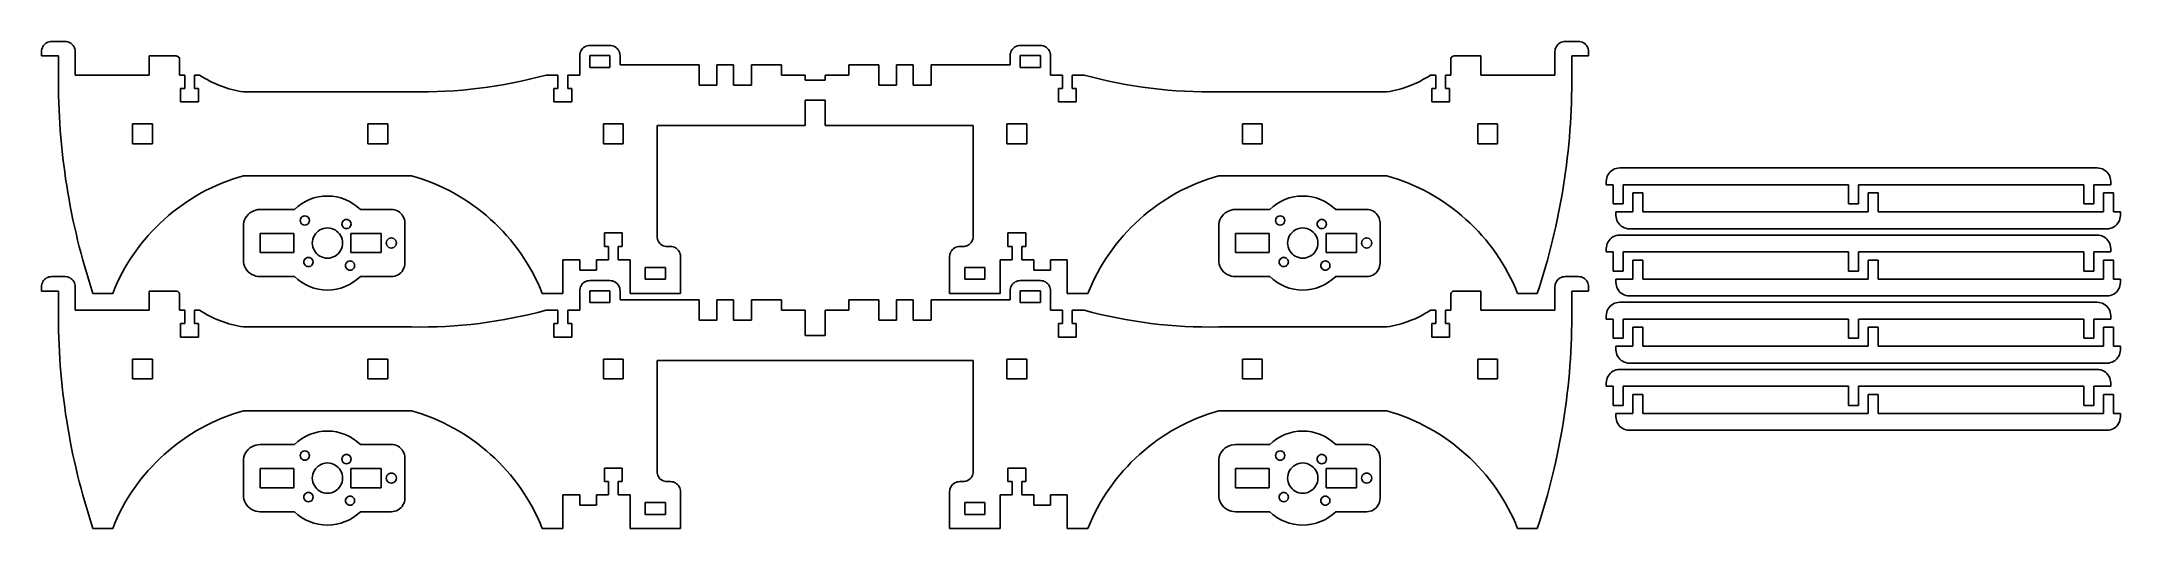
# Model space of a CAD drawing. Extents: x 130 to 748, y 141 to 286.
import ezdxf

# ---------------------------------------------------------------- set-up
doc = ezdxf.new("R2010")
doc.units = 0
doc.layers.get('0').update_dxf_attribs({"linetype": 'CONTINUOUS'})

msp = doc.modelspace()

# ---------------------------------------------------------------- linework, layer by layer
at = {"color": 7}
for p, q in [((132.579301, 285.855648), (136.579301, 285.855648)), ((292.579301, 284.655648), (298.579301, 284.655648)), ((426.579301, 284.655648), (420.579301, 284.655648)), ((586.579301, 285.855648), (582.579301, 285.855648)), ((129.579301, 281.555648), (129.579301, 282.855648)), ((134.579301, 281.555648), (129.579301, 281.555648)), ((134.579301, 275.855648), (134.579301, 281.555648)), ((139.579301, 275.855648), (139.579301, 282.855648)), ((161.579301, 281.555648), (161.579301, 275.855648)), ((161.579301, 281.555648), (169.579301, 281.555648)), ((170.579301, 280.555648), (170.579301, 275.855648)), ((289.579301, 275.855648), (289.579301, 281.655648)), ((292.579301, 281.655648), (298.579301, 281.655648)), ((292.579301, 278.155648), (292.579301, 281.655648)), ((292.579301, 281.655648), (292.579301, 281.655648)), ((298.579301, 278.155648), (298.579301, 281.655648)), ((301.579301, 278.905648), (301.579301, 281.655648)), ((301.579301, 278.905648), (325.109496, 278.905648)), ((325.109496, 278.905648), (325.109496, 272.855648)), ((330.409496, 278.905648), (330.409496, 272.855648)), ((330.409496, 278.905648), (335.362546, 278.905648)), ((335.362546, 278.905648), (335.362546, 272.855648)), ((340.662546, 278.905648), (340.662546, 272.855648)), ((340.662546, 278.905648), (349.579301, 278.905648)), ((349.579301, 278.905648), (349.579301, 275.855648)), ((369.579301, 278.905648), (369.579301, 275.855648)), ((378.496056, 278.905648), (369.579301, 278.905648)), ((378.496056, 278.905648), (378.496056, 272.855648)), ((383.796056, 278.905648), (383.796056, 272.855648)), ((388.749106, 278.905648), (383.796056, 278.905648)), ((388.749106, 278.905648), (388.749106, 272.855648)), ((394.049106, 278.905648), (394.049106, 272.855648)), ((417.579301, 278.905648), (394.049106, 278.905648)), ((417.579301, 278.905648), (417.579301, 281.655648)), ((426.579301, 281.655648), (420.579301, 281.655648)), ((420.579301, 278.155648), (420.579301, 281.655648)), ((426.579301, 278.155648), (426.579301, 281.655648)), ((429.579301, 275.855648), (429.579301, 281.655648)), ((548.579301, 280.555648), (548.579301, 275.855648)), ((557.579301, 281.555648), (549.579301, 281.555648)), ((557.579301, 281.555648), (557.579301, 275.855648)), ((579.579301, 275.855648), (579.579301, 282.855648)), ((584.579301, 275.855648), (584.579301, 281.555648)), ((584.579301, 281.555648), (589.579301, 281.555648)), ((589.579301, 281.555648), (589.579301, 282.855648)), ((161.579301, 275.855648), (139.579301, 275.855648)), ((170.579301, 275.855648), (172.129301, 275.855648)), ((172.129301, 275.855648), (172.129301, 271.855648)), ((175.029301, 275.855648), (175.029301, 271.855648)), ((175.029301, 275.855648), (176.579301, 275.855648)), ((279.579301, 275.855648), (283.129301, 275.855648)), ((283.129301, 275.855648), (283.129301, 271.855648)), ((286.029301, 275.855648), (289.579301, 275.855648)), ((286.029301, 275.855648), (286.029301, 271.855648)), ((292.579301, 278.155648), (298.579301, 278.155648)), ((325.109496, 272.855648), (330.409496, 272.855648)), ((335.362546, 272.855648), (340.662546, 272.855648)), ((349.579301, 275.855648), (356.629301, 275.855648)), ((356.629301, 275.855648), (356.629301, 274.355648)), ((356.629301, 274.355648), (362.529301, 274.355648)), ((362.529301, 275.855648), (362.529301, 274.355648)), ((362.529301, 275.855648), (369.579301, 275.855648)), ((383.796056, 272.855648), (378.496056, 272.855648)), ((394.049106, 272.855648), (388.749106, 272.855648)), ((426.579301, 278.155648), (420.579301, 278.155648)), ((433.129301, 275.855648), (429.579301, 275.855648)), ((433.129301, 275.855648), (433.129301, 271.855648)), ((439.579301, 275.855648), (436.029301, 275.855648)), ((436.029301, 275.855648), (436.029301, 271.855648)), ((544.129301, 275.855648), (542.579301, 275.855648)), ((544.129301, 275.855648), (544.129301, 271.855648)), ((547.029301, 275.855648), (547.029301, 271.855648)), ((548.579301, 275.855648), (547.029301, 275.855648)), ((557.579301, 275.855648), (579.579301, 275.855648)), ((170.929301, 271.855648), (170.929301, 267.855648)), ((170.929301, 271.855648), (172.129301, 271.855648)), ((170.929301, 267.855648), (176.229301, 267.855648)), ((175.029301, 271.855648), (176.229301, 271.855648)), ((176.229301, 271.855648), (176.229301, 267.855648)), ((189.579301, 270.855648), (239.579301, 270.855648)), ((281.929301, 271.855648), (281.929301, 267.855648)), ((281.929301, 271.855648), (283.129301, 271.855648)), ((281.929301, 267.855648), (287.229301, 267.855648)), ((286.029301, 271.855648), (287.229301, 271.855648)), ((287.229301, 271.855648), (287.229301, 267.855648)), ((356.629301, 268.355648), (362.529301, 268.355648)), ((356.629301, 260.855648), (356.629301, 268.355648)), ((362.529301, 260.855648), (362.529301, 268.355648)), ((431.929301, 271.855648), (431.929301, 267.855648)), ((433.129301, 271.855648), (431.929301, 271.855648)), ((437.229301, 267.855648), (431.929301, 267.855648)), ((437.229301, 271.855648), (436.029301, 271.855648)), ((437.229301, 271.855648), (437.229301, 267.855648)), ((529.579301, 270.855648), (479.579301, 270.855648)), ((542.929301, 271.855648), (542.929301, 267.855648)), ((544.129301, 271.855648), (542.929301, 271.855648)), ((548.229301, 267.855648), (542.929301, 267.855648)), ((548.229301, 271.855648), (547.029301, 271.855648)), ((548.229301, 271.855648), (548.229301, 267.855648)), ((162.529301, 261.305648), (156.629301, 261.305648)), ((156.629301, 261.305648), (156.629301, 255.405648)), ((162.529301, 255.405648), (162.529301, 261.305648)), ((232.529301, 261.305648), (226.629301, 261.305648)), ((226.629301, 261.305648), (226.629301, 255.405648)), ((232.529301, 255.405648), (232.529301, 261.305648)), ((302.529301, 261.305648), (296.629301, 261.305648)), ((296.629301, 261.305648), (296.629301, 255.405648)), ((302.529301, 255.405648), (302.529301, 261.305648)), ((312.579301, 260.855648), (356.629301, 260.855648)), ((312.579301, 260.855648), (312.579301, 227.805648)), ((362.529301, 260.855648), (406.579301, 260.855648)), ((406.579301, 260.855648), (406.579301, 227.805648)), ((416.629301, 255.405648), (416.629301, 261.305648)), ((416.629301, 261.305648), (422.529301, 261.305648)), ((422.529301, 261.305648), (422.529301, 255.405648)), ((486.629301, 255.405648), (486.629301, 261.305648)), ((486.629301, 261.305648), (492.529301, 261.305648)), ((492.529301, 261.305648), (492.529301, 255.405648)), ((556.629301, 255.405648), (556.629301, 261.305648)), ((556.629301, 261.305648), (562.529301, 261.305648)), ((562.529301, 261.305648), (562.529301, 255.405648)), ((156.629301, 255.405648), (162.529301, 255.405648)), ((226.629301, 255.405648), (232.529301, 255.405648)), ((296.629301, 255.405648), (302.529301, 255.405648)), ((422.529301, 255.405648), (416.629301, 255.405648)), ((492.529301, 255.405648), (486.629301, 255.405648)), ((562.529301, 255.405648), (556.629301, 255.405648)), ((598.815973, 248.21665), (740.815973, 248.21665)), ((239.579301, 245.855648), (189.579301, 245.855648)), ((479.579301, 245.855648), (529.579301, 245.855648)), ((594.815973, 244.21665), (594.815973, 243.21665)), ((594.815973, 243.21665), (596.865973, 243.21665)), ((596.865973, 237.51665), (596.865973, 243.21665)), ((599.815973, 237.51665), (599.815973, 243.21665)), ((599.815973, 243.21665), (666.865973, 243.21665)), ((666.865973, 237.51665), (666.865973, 243.21665)), ((669.815973, 237.51665), (669.815973, 243.21665)), ((669.815973, 243.21665), (736.865973, 243.21665)), ((736.865973, 237.51665), (736.865973, 243.21665)), ((739.815973, 237.51665), (739.815973, 243.21665)), ((739.815973, 243.21665), (744.815973, 243.21665)), ((744.815973, 244.21665), (744.815973, 243.21665)), ((194.579301, 235.855648), (204.781342, 235.855648)), ((224.37726, 235.855648), (233.579301, 235.855648)), ((484.579301, 235.855648), (494.781342, 235.855648)), ((514.37726, 235.855648), (523.579301, 235.855648)), ((599.815973, 237.51665), (596.865973, 237.51665)), ((597.707372, 235.094676), (602.707372, 235.094676)), ((597.707372, 234.094676), (597.707372, 235.094676)), ((602.707372, 240.794676), (605.657372, 240.794676)), ((602.707372, 240.794676), (602.707372, 235.094676)), ((605.657372, 240.794676), (605.657372, 235.094676)), ((605.657372, 235.094676), (672.707372, 235.094676)), ((669.815973, 237.51665), (666.865973, 237.51665)), ((672.707372, 240.794676), (675.657372, 240.794676)), ((672.707372, 240.794676), (672.707372, 235.094676)), ((675.657372, 240.794676), (675.657372, 235.094676)), ((675.657372, 235.094676), (742.707372, 235.094676)), ((739.815973, 237.51665), (736.865973, 237.51665)), ((742.707372, 240.794676), (745.657372, 240.794676)), ((742.707372, 240.794676), (742.707372, 235.094676)), ((745.657372, 240.794676), (745.657372, 235.094676)), ((745.657372, 235.094676), (747.707372, 235.094676)), ((747.707372, 234.094676), (747.707372, 235.094676)), ((189.579301, 230.855648), (189.579301, 220.855648)), ((237.579301, 219.855648), (237.579301, 231.855648)), ((296.929301, 224.855648), (296.929301, 228.855648)), ((302.229301, 228.855648), (296.929301, 228.855648)), ((302.229301, 224.855648), (302.229301, 228.855648)), ((416.929301, 224.855648), (416.929301, 228.855648)), ((416.929301, 228.855648), (422.229301, 228.855648)), ((422.229301, 224.855648), (422.229301, 228.855648)), ((479.579301, 230.855648), (479.579301, 220.855648)), ((527.579301, 219.855648), (527.579301, 231.855648)), ((601.707372, 230.094676), (743.707372, 230.094676)), ((194.579301, 228.705648), (194.579301, 223.005648)), ((194.579301, 228.705648), (204.579301, 228.705648)), ((194.579301, 223.005648), (204.579301, 223.005648)), ((204.579301, 223.005648), (204.579301, 228.705648)), ((221.579301, 228.705648), (221.579301, 223.005648)), ((221.579301, 228.705648), (230.579301, 228.705648)), ((221.579301, 223.005648), (230.579301, 223.005648)), ((230.579301, 228.705648), (230.579301, 223.005648)), ((298.129301, 224.855648), (296.929301, 224.855648)), ((298.129301, 220.855648), (298.129301, 224.855648)), ((302.229301, 224.855648), (301.029301, 224.855648)), ((301.029301, 220.855648), (301.029301, 224.855648)), ((315.579301, 224.805648), (316.579301, 224.805648)), ((403.579301, 224.805648), (402.579301, 224.805648)), ((416.929301, 224.855648), (418.129301, 224.855648)), ((418.129301, 220.855648), (418.129301, 224.855648)), ((421.029301, 224.855648), (422.229301, 224.855648)), ((421.029301, 220.855648), (421.029301, 224.855648)), ((484.579301, 228.705648), (484.579301, 223.005648)), ((484.579301, 228.705648), (494.579301, 228.705648)), ((484.579301, 223.005648), (494.579301, 223.005648)), ((494.579301, 223.005648), (494.579301, 228.705648)), ((511.579301, 228.705648), (511.579301, 223.005648)), ((511.579301, 228.705648), (520.579301, 228.705648)), ((511.579301, 223.005648), (520.579301, 223.005648)), ((520.579301, 228.705648), (520.579301, 223.005648)), ((594.815973, 224.21665), (594.815973, 223.21665)), ((594.815973, 223.21665), (596.865973, 223.21665)), ((596.865973, 217.51665), (596.865973, 223.21665)), ((598.815973, 228.21665), (740.815973, 228.21665)), ((599.815973, 217.51665), (599.815973, 223.21665)), ((599.815973, 223.21665), (666.865973, 223.21665)), ((666.865973, 217.51665), (666.865973, 223.21665)), ((669.815973, 217.51665), (669.815973, 223.21665)), ((669.815973, 223.21665), (736.865973, 223.21665)), ((736.865973, 217.51665), (736.865973, 223.21665)), ((739.815973, 217.51665), (739.815973, 223.21665)), ((739.815973, 223.21665), (744.815973, 223.21665)), ((744.815973, 224.21665), (744.815973, 223.21665)), ((284.579301, 220.855648), (284.579301, 215.855648)), ((289.579301, 220.855648), (284.579301, 220.855648)), ((289.579301, 220.855648), (289.579301, 217.805648)), ((289.579301, 217.805648), (294.579301, 217.805648)), ((294.579301, 220.855648), (298.129301, 220.855648)), ((294.579301, 217.805648), (294.579301, 220.855648)), ((304.579301, 220.855648), (301.029301, 220.855648)), ((304.579301, 210.855648), (304.579301, 220.855648)), ((315.079301, 218.555648), (309.079301, 218.555648)), ((309.079301, 215.055648), (309.079301, 218.555648)), ((315.079301, 215.055648), (315.079301, 218.555648)), ((319.579301, 221.805648), (319.579301, 210.855648)), ((399.579301, 221.805648), (399.579301, 210.855648)), ((404.079301, 218.555648), (410.079301, 218.555648)), ((404.079301, 215.055648), (404.079301, 218.555648)), ((410.079301, 215.055648), (410.079301, 218.555648)), ((414.579301, 220.855648), (418.129301, 220.855648)), ((414.579301, 210.855648), (414.579301, 220.855648)), ((424.579301, 220.855648), (421.029301, 220.855648)), ((424.579301, 217.805648), (424.579301, 220.855648)), ((429.579301, 217.805648), (424.579301, 217.805648)), ((429.579301, 220.855648), (429.579301, 217.805648)), ((429.579301, 220.855648), (434.579301, 220.855648)), ((434.579301, 220.855648), (434.579301, 215.855648)), ((599.815973, 217.51665), (596.865973, 217.51665)), ((602.707372, 220.794676), (605.657372, 220.794676)), ((602.707372, 220.794676), (602.707372, 215.094676)), ((605.657372, 220.794676), (605.657372, 215.094676)), ((669.815973, 217.51665), (666.865973, 217.51665)), ((672.707372, 220.794676), (675.657372, 220.794676)), ((672.707372, 220.794676), (672.707372, 215.094676)), ((675.657372, 220.794676), (675.657372, 215.094676)), ((739.815973, 217.51665), (736.865973, 217.51665)), ((742.707372, 220.794676), (745.657372, 220.794676)), ((742.707372, 220.794676), (742.707372, 215.094676)), ((745.657372, 220.794676), (745.657372, 215.094676)), ((129.579301, 211.555648), (129.579301, 212.855648)), ((134.579301, 211.555648), (129.579301, 211.555648)), ((132.579301, 215.855648), (136.579301, 215.855648)), ((134.579301, 205.855648), (134.579301, 211.555648)), ((139.579301, 205.855648), (139.579301, 212.855648)), ((144.852091, 210.855648), (150.722257, 210.855648)), ((161.579301, 211.555648), (161.579301, 205.855648)), ((161.579301, 211.555648), (169.579301, 211.555648)), ((170.579301, 210.555648), (170.579301, 205.855648)), ((204.781342, 215.855648), (194.579301, 215.855648)), ((224.37726, 215.855648), (233.579301, 215.855648)), ((278.436344, 210.855648), (284.579301, 210.855648)), ((284.579301, 215.855648), (284.579301, 210.855648)), ((289.579301, 205.855648), (289.579301, 211.655648)), ((292.579301, 214.655648), (298.579301, 214.655648)), ((292.579301, 211.655648), (298.579301, 211.655648)), ((292.579301, 208.155648), (292.579301, 211.655648)), ((298.579301, 208.155648), (298.579301, 211.655648)), ((301.579301, 208.905648), (301.579301, 211.655648)), ((304.579301, 210.855648), (319.579301, 210.855648)), ((315.079301, 215.055648), (309.079301, 215.055648)), ((399.579301, 210.855648), (414.579301, 210.855648)), ((404.079301, 215.055648), (410.079301, 215.055648)), ((417.579301, 208.905648), (417.579301, 211.655648)), ((426.579301, 214.655648), (420.579301, 214.655648)), ((426.579301, 211.655648), (420.579301, 211.655648)), ((420.579301, 208.155648), (420.579301, 211.655648)), ((426.579301, 208.155648), (426.579301, 211.655648)), ((429.579301, 205.855648), (429.579301, 211.655648)), ((434.579301, 215.855648), (434.579301, 210.855648)), ((440.722257, 210.855648), (434.579301, 210.855648)), ((494.781342, 215.855648), (484.579301, 215.855648)), ((514.37726, 215.855648), (523.579301, 215.855648)), ((548.579301, 210.555648), (548.579301, 205.855648)), ((557.579301, 211.555648), (549.579301, 211.555648)), ((557.579301, 211.555648), (557.579301, 205.855648)), ((574.30651, 210.855648), (568.436344, 210.855648)), ((579.579301, 205.855648), (579.579301, 212.855648)), ((586.579301, 215.855648), (582.579301, 215.855648)), ((584.579301, 205.855648), (584.579301, 211.555648)), ((584.579301, 211.555648), (589.579301, 211.555648)), ((589.579301, 211.555648), (589.579301, 212.855648)), ((597.707372, 215.094676), (602.707372, 215.094676)), ((597.707372, 214.094676), (597.707372, 215.094676)), ((605.657372, 215.094676), (672.707372, 215.094676)), ((675.657372, 215.094676), (742.707372, 215.094676)), ((745.657372, 215.094676), (747.707372, 215.094676)), ((747.707372, 214.094676), (747.707372, 215.094676)), ((161.579301, 205.855648), (139.579301, 205.855648)), ((170.579301, 205.855648), (172.129301, 205.855648)), ((172.129301, 205.855648), (172.129301, 201.855648)), ((175.029301, 205.855648), (175.029301, 201.855648)), ((175.029301, 205.855648), (176.579301, 205.855648)), ((279.579301, 205.855648), (283.129301, 205.855648)), ((283.129301, 205.855648), (283.129301, 201.855648)), ((286.029301, 205.855648), (289.579301, 205.855648)), ((286.029301, 205.855648), (286.029301, 201.855648)), ((292.579301, 208.155648), (298.579301, 208.155648)), ((301.579301, 208.905648), (325.109496, 208.905648)), ((325.109496, 208.905648), (325.109496, 202.855648)), ((330.409496, 208.905648), (330.409496, 202.855648)), ((330.409496, 208.905648), (335.362546, 208.905648)), ((335.362546, 208.905648), (335.362546, 202.855648)), ((340.662546, 208.905648), (340.662546, 202.855648)), ((340.662546, 208.905648), (349.579301, 208.905648)), ((349.579301, 208.905648), (349.579301, 205.855648)), ((349.579301, 205.855648), (356.629301, 205.855648)), ((356.629301, 205.855648), (356.629301, 198.355648)), ((362.529301, 205.855648), (362.529301, 198.355648)), ((362.529301, 205.855648), (369.579301, 205.855648)), ((369.579301, 208.905648), (369.579301, 205.855648)), ((378.496056, 208.905648), (369.579301, 208.905648)), ((378.496056, 208.905648), (378.496056, 202.855648)), ((383.796056, 208.905648), (383.796056, 202.855648)), ((388.749106, 208.905648), (383.796056, 208.905648)), ((388.749106, 208.905648), (388.749106, 202.855648)), ((394.049106, 208.905648), (394.049106, 202.855648)), ((417.579301, 208.905648), (394.049106, 208.905648)), ((426.579301, 208.155648), (420.579301, 208.155648)), ((433.129301, 205.855648), (429.579301, 205.855648)), ((433.129301, 205.855648), (433.129301, 201.855648)), ((439.579301, 205.855648), (436.029301, 205.855648)), ((436.029301, 205.855648), (436.029301, 201.855648)), ((544.129301, 205.855648), (542.579301, 205.855648)), ((544.129301, 205.855648), (544.129301, 201.855648)), ((547.029301, 205.855648), (547.029301, 201.855648)), ((548.579301, 205.855648), (547.029301, 205.855648)), ((557.579301, 205.855648), (579.579301, 205.855648)), ((594.815973, 204.21665), (594.815973, 203.21665)), ((598.815973, 208.21665), (740.815973, 208.21665)), ((601.707372, 210.094676), (743.707372, 210.094676)), ((744.815973, 204.21665), (744.815973, 203.21665)), ((170.929301, 201.855648), (170.929301, 197.855648)), ((170.929301, 201.855648), (172.129301, 201.855648)), ((170.929301, 197.855648), (176.229301, 197.855648)), ((175.029301, 201.855648), (176.229301, 201.855648)), ((176.229301, 201.855648), (176.229301, 197.855648)), ((189.579301, 200.855648), (239.579301, 200.855648)), ((281.929301, 201.855648), (281.929301, 197.855648)), ((281.929301, 201.855648), (283.129301, 201.855648)), ((281.929301, 197.855648), (287.229301, 197.855648)), ((286.029301, 201.855648), (287.229301, 201.855648)), ((287.229301, 201.855648), (287.229301, 197.855648)), ((325.109496, 202.855648), (330.409496, 202.855648)), ((335.362546, 202.855648), (340.662546, 202.855648)), ((356.629301, 198.355648), (362.529301, 198.355648)), ((383.796056, 202.855648), (378.496056, 202.855648)), ((394.049106, 202.855648), (388.749106, 202.855648)), ((431.929301, 201.855648), (431.929301, 197.855648)), ((433.129301, 201.855648), (431.929301, 201.855648)), ((437.229301, 197.855648), (431.929301, 197.855648)), ((437.229301, 201.855648), (436.029301, 201.855648)), ((437.229301, 201.855648), (437.229301, 197.855648)), ((529.579301, 200.855648), (479.579301, 200.855648)), ((542.929301, 201.855648), (542.929301, 197.855648)), ((544.129301, 201.855648), (542.929301, 201.855648)), ((548.229301, 197.855648), (542.929301, 197.855648)), ((548.229301, 201.855648), (547.029301, 201.855648)), ((548.229301, 201.855648), (548.229301, 197.855648)), ((594.815973, 203.21665), (596.865973, 203.21665)), ((596.865973, 197.51665), (596.865973, 203.21665)), ((599.815973, 197.51665), (599.815973, 203.21665)), ((599.815973, 203.21665), (666.865973, 203.21665)), ((602.707372, 200.794676), (605.657372, 200.794676)), ((602.707372, 200.794676), (602.707372, 195.094676)), ((605.657372, 200.794676), (605.657372, 195.094676)), ((666.865973, 197.51665), (666.865973, 203.21665)), ((669.815973, 197.51665), (669.815973, 203.21665)), ((669.815973, 203.21665), (736.865973, 203.21665)), ((672.707372, 200.794676), (675.657372, 200.794676)), ((672.707372, 200.794676), (672.707372, 195.094676)), ((675.657372, 200.794676), (675.657372, 195.094676)), ((736.865973, 197.51665), (736.865973, 203.21665)), ((739.815973, 197.51665), (739.815973, 203.21665)), ((739.815973, 203.21665), (744.815973, 203.21665)), ((742.707372, 200.794676), (745.657372, 200.794676)), ((742.707372, 200.794676), (742.707372, 195.094676)), ((745.657372, 200.794676), (745.657372, 195.094676)), ((599.815973, 197.51665), (596.865973, 197.51665)), ((597.707372, 195.094676), (602.707372, 195.094676)), ((597.707372, 194.094676), (597.707372, 195.094676)), ((605.657372, 195.094676), (672.707372, 195.094676)), ((669.815973, 197.51665), (666.865973, 197.51665)), ((675.657372, 195.094676), (742.707372, 195.094676)), ((739.815973, 197.51665), (736.865973, 197.51665)), ((745.657372, 195.094676), (747.707372, 195.094676)), ((747.707372, 194.094676), (747.707372, 195.094676)), ((162.529301, 191.305648), (156.629301, 191.305648)), ((156.629301, 191.305648), (156.629301, 185.405648)), ((162.529301, 185.405648), (162.529301, 191.305648)), ((232.529301, 191.305648), (226.629301, 191.305648)), ((226.629301, 191.305648), (226.629301, 185.405648)), ((232.529301, 185.405648), (232.529301, 191.305648)), ((302.529301, 191.305648), (296.629301, 191.305648)), ((296.629301, 191.305648), (296.629301, 185.405648)), ((302.529301, 185.405648), (302.529301, 191.305648)), ((312.579301, 190.855648), (406.579301, 190.855648)), ((312.579301, 190.855648), (312.579301, 157.805648)), ((406.579301, 190.855648), (406.579301, 157.805648)), ((416.629301, 185.405648), (416.629301, 191.305648)), ((416.629301, 191.305648), (422.529301, 191.305648)), ((422.529301, 191.305648), (422.529301, 185.405648)), ((486.629301, 185.405648), (486.629301, 191.305648)), ((486.629301, 191.305648), (492.529301, 191.305648)), ((492.529301, 191.305648), (492.529301, 185.405648)), ((556.629301, 185.405648), (556.629301, 191.305648)), ((556.629301, 191.305648), (562.529301, 191.305648)), ((562.529301, 191.305648), (562.529301, 185.405648)), ((598.815973, 188.21665), (740.815973, 188.21665)), ((601.707372, 190.094676), (743.707372, 190.094676)), ((156.629301, 185.405648), (162.529301, 185.405648)), ((226.629301, 185.405648), (232.529301, 185.405648)), ((296.629301, 185.405648), (302.529301, 185.405648)), ((422.529301, 185.405648), (416.629301, 185.405648)), ((492.529301, 185.405648), (486.629301, 185.405648)), ((562.529301, 185.405648), (556.629301, 185.405648)), ((594.815973, 184.21665), (594.815973, 183.21665)), ((594.815973, 183.21665), (596.865973, 183.21665)), ((596.865973, 177.51665), (596.865973, 183.21665)), ((599.815973, 177.51665), (599.815973, 183.21665)), ((599.815973, 183.21665), (666.865973, 183.21665)), ((602.707372, 180.794676), (605.657372, 180.794676)), ((602.707372, 180.794676), (602.707372, 175.094676)), ((605.657372, 180.794676), (605.657372, 175.094676)), ((666.865973, 177.51665), (666.865973, 183.21665)), ((669.815973, 177.51665), (669.815973, 183.21665)), ((669.815973, 183.21665), (736.865973, 183.21665)), ((672.707372, 180.794676), (675.657372, 180.794676)), ((672.707372, 180.794676), (672.707372, 175.094676)), ((675.657372, 180.794676), (675.657372, 175.094676)), ((736.865973, 177.51665), (736.865973, 183.21665)), ((739.815973, 177.51665), (739.815973, 183.21665)), ((739.815973, 183.21665), (744.815973, 183.21665)), ((742.707372, 180.794676), (745.657372, 180.794676)), ((742.707372, 180.794676), (742.707372, 175.094676)), ((744.815973, 184.21665), (744.815973, 183.21665)), ((745.657372, 180.794676), (745.657372, 175.094676)), ((239.579301, 175.855648), (189.579301, 175.855648)), ((479.579301, 175.855648), (529.579301, 175.855648)), ((599.815973, 177.51665), (596.865973, 177.51665)), ((597.707372, 175.094676), (602.707372, 175.094676)), ((597.707372, 174.094676), (597.707372, 175.094676)), ((605.657372, 175.094676), (672.707372, 175.094676)), ((669.815973, 177.51665), (666.865973, 177.51665)), ((675.657372, 175.094676), (742.707372, 175.094676)), ((739.815973, 177.51665), (736.865973, 177.51665)), ((745.657372, 175.094676), (747.707372, 175.094676)), ((747.707372, 174.094676), (747.707372, 175.094676)), ((601.707372, 170.094676), (743.707372, 170.094676)), ((189.579301, 160.855648), (189.579301, 150.855648)), ((194.579301, 165.855648), (204.781342, 165.855648)), ((224.37726, 165.855648), (233.579301, 165.855648)), ((237.579301, 149.855648), (237.579301, 161.855648)), ((479.579301, 160.855648), (479.579301, 150.855648)), ((484.579301, 165.855648), (494.781342, 165.855648)), ((514.37726, 165.855648), (523.579301, 165.855648)), ((527.579301, 149.855648), (527.579301, 161.855648)), ((194.579301, 158.705648), (194.579301, 153.005648)), ((194.579301, 158.705648), (204.579301, 158.705648)), ((204.579301, 153.005648), (204.579301, 158.705648)), ((221.579301, 158.705648), (221.579301, 153.005648)), ((221.579301, 158.705648), (230.579301, 158.705648)), ((230.579301, 158.705648), (230.579301, 153.005648)), ((296.929301, 154.855648), (296.929301, 158.855648)), ((302.229301, 158.855648), (296.929301, 158.855648)), ((298.129301, 154.855648), (296.929301, 154.855648)), ((298.129301, 150.855648), (298.129301, 154.855648)), ((302.229301, 154.855648), (301.029301, 154.855648)), ((301.029301, 150.855648), (301.029301, 154.855648)), ((302.229301, 154.855648), (302.229301, 158.855648)), ((315.579301, 154.805648), (316.579301, 154.805648)), ((403.579301, 154.805648), (402.579301, 154.805648)), ((416.929301, 154.855648), (416.929301, 158.855648)), ((416.929301, 158.855648), (422.229301, 158.855648)), ((416.929301, 154.855648), (418.129301, 154.855648)), ((418.129301, 150.855648), (418.129301, 154.855648)), ((421.029301, 154.855648), (422.229301, 154.855648)), ((421.029301, 150.855648), (421.029301, 154.855648)), ((422.229301, 154.855648), (422.229301, 158.855648)), ((484.579301, 158.705648), (484.579301, 153.005648)), ((484.579301, 158.705648), (494.579301, 158.705648)), ((494.579301, 153.005648), (494.579301, 158.705648)), ((511.579301, 158.705648), (511.579301, 153.005648)), ((511.579301, 158.705648), (520.579301, 158.705648)), ((520.579301, 158.705648), (520.579301, 153.005648)), ((194.579301, 153.005648), (204.579301, 153.005648)), ((221.579301, 153.005648), (230.579301, 153.005648)), ((289.579301, 150.855648), (284.579301, 150.855648)), ((284.579301, 150.855648), (284.579301, 140.855648)), ((289.579301, 150.855648), (289.579301, 147.805648)), ((294.579301, 150.855648), (298.129301, 150.855648)), ((294.579301, 147.805648), (294.579301, 150.855648)), ((304.579301, 150.855648), (301.029301, 150.855648)), ((304.579301, 140.855648), (304.579301, 150.855648)), ((315.079301, 148.555648), (309.079301, 148.555648)), ((309.079301, 145.055648), (309.079301, 148.555648)), ((315.079301, 145.055648), (315.079301, 148.555648)), ((319.579301, 151.805648), (319.579301, 140.855648)), ((399.579301, 151.805648), (399.579301, 140.855648)), ((404.079301, 148.555648), (410.079301, 148.555648)), ((404.079301, 145.055648), (404.079301, 148.555648)), ((410.079301, 145.055648), (410.079301, 148.555648)), ((414.579301, 150.855648), (418.129301, 150.855648)), ((414.579301, 140.855648), (414.579301, 150.855648)), ((424.579301, 150.855648), (421.029301, 150.855648)), ((424.579301, 147.805648), (424.579301, 150.855648)), ((429.579301, 150.855648), (429.579301, 147.805648)), ((429.579301, 150.855648), (434.579301, 150.855648)), ((434.579301, 150.855648), (434.579301, 145.855648)), ((484.579301, 153.005648), (494.579301, 153.005648)), ((511.579301, 153.005648), (520.579301, 153.005648)), ((204.781342, 145.855648), (194.579301, 145.855648)), ((224.37726, 145.855648), (233.579301, 145.855648)), ((289.579301, 147.805648), (294.579301, 147.805648)), ((315.079301, 145.055648), (309.079301, 145.055648)), ((404.079301, 145.055648), (410.079301, 145.055648)), ((429.579301, 147.805648), (424.579301, 147.805648)), ((434.579301, 145.855648), (434.579301, 140.855648)), ((494.781342, 145.855648), (484.579301, 145.855648)), ((514.37726, 145.855648), (523.579301, 145.855648)), ((144.852091, 140.855648), (150.722257, 140.855648)), ((150.579301, 140.855648), (150.579301, 140.855648)), ((278.436344, 140.855648), (284.579301, 140.855648)), ((304.579301, 140.855648), (319.579301, 140.855648)), ((399.579301, 140.855648), (414.579301, 140.855648)), ((440.722257, 140.855648), (434.579301, 140.855648)), ((574.30651, 140.855648), (568.436344, 140.855648))]:
    msp.add_line(p, q, dxfattribs=at)
for points in [[(129.981225, 284.355648), (129.718869, 283.902379), (129.578729, 283.379369), (129.579301, 282.855648)], [(131.079301, 285.453724), (130.625459, 285.19236), (130.242589, 284.80949), (129.981225, 284.355648)], [(132.579301, 285.855648), (132.05558, 285.85622), (131.53257, 285.71608), (131.079301, 285.453724)], [(138.079301, 285.453724), (137.626032, 285.71608), (137.103021, 285.85622), (136.579301, 285.855648)], [(139.177377, 284.355648), (138.916012, 284.80949), (138.533142, 285.19236), (138.079301, 285.453724)], [(139.579301, 282.855648), (139.579873, 283.379369), (139.439733, 283.902379), (139.177377, 284.355648)], [(292.579301, 284.655648), (292.05558, 284.65622), (291.53257, 284.51608), (291.079301, 284.253724)], [(300.079301, 284.253724), (299.626032, 284.51608), (299.103021, 284.65622), (298.579301, 284.655648)], [(420.579301, 284.655648), (420.05558, 284.65622), (419.53257, 284.51608), (419.079301, 284.253724)], [(428.079301, 284.253724), (427.626032, 284.51608), (427.103021, 284.65622), (426.579301, 284.655648)], [(579.981225, 284.355648), (579.718869, 283.902379), (579.578729, 283.379369), (579.579301, 282.855648)], [(581.079301, 285.453724), (580.625459, 285.19236), (580.242589, 284.80949), (579.981225, 284.355648)], [(582.579301, 285.855648), (582.05558, 285.85622), (581.53257, 285.71608), (581.079301, 285.453724)], [(588.079301, 285.453724), (587.626032, 285.71608), (587.103021, 285.85622), (586.579301, 285.855648)], [(589.177377, 284.355648), (588.916012, 284.80949), (588.533142, 285.19236), (588.079301, 285.453724)], [(589.579301, 282.855648), (589.579873, 283.379369), (589.439733, 283.902379), (589.177377, 284.355648)], [(170.079301, 281.421674), (169.928211, 281.509126), (169.753874, 281.555839), (169.579301, 281.555648)], [(170.445326, 281.055648), (170.358205, 281.206929), (170.230581, 281.334552), (170.079301, 281.421674)], [(170.579301, 280.555648), (170.579491, 280.730222), (170.532778, 280.904559), (170.445326, 281.055648)], [(289.981225, 283.155648), (289.718869, 282.702379), (289.578729, 282.179369), (289.579301, 281.655648)], [(291.079301, 284.253724), (290.625459, 283.99236), (290.242589, 283.60949), (289.981225, 283.155648)], [(301.177377, 283.155648), (300.916012, 283.60949), (300.533142, 283.99236), (300.079301, 284.253724)], [(301.579301, 281.655648), (301.579873, 282.179369), (301.439733, 282.702379), (301.177377, 283.155648)], [(417.981225, 283.155648), (417.718869, 282.702379), (417.578729, 282.179369), (417.579301, 281.655648)], [(419.079301, 284.253724), (418.625459, 283.99236), (418.242589, 283.60949), (417.981225, 283.155648)], [(429.177377, 283.155648), (428.916012, 283.60949), (428.533142, 283.99236), (428.079301, 284.253724)], [(429.579301, 281.655648), (429.579873, 282.179369), (429.439733, 282.702379), (429.177377, 283.155648)], [(548.713275, 281.055648), (548.625823, 280.904559), (548.57911, 280.730222), (548.579301, 280.555648)], [(549.079301, 281.421674), (548.92802, 281.334552), (548.800397, 281.206929), (548.713275, 281.055648)], [(549.579301, 281.555648), (549.404727, 281.555839), (549.23039, 281.509126), (549.079301, 281.421674)], [(134.579301, 275.855648), (134.417165, 253.821428), (137.902875, 231.765969), (144.852091, 210.855648)], [(176.579301, 275.855648), (180.488336, 273.284296), (184.954678, 271.566472), (189.579301, 270.855648)], [(239.579301, 270.855648), (253.059751, 270.616759), (266.572437, 272.305845), (279.579301, 275.855648)], [(439.579301, 275.855648), (452.586165, 272.305845), (466.09885, 270.616759), (479.579301, 270.855648)], [(529.579301, 270.855648), (534.203923, 271.566472), (538.670266, 273.284296), (542.579301, 275.855648)], [(574.30651, 210.855648), (581.255727, 231.765969), (584.741436, 253.821428), (584.579301, 275.855648)], [(596.815973, 247.680752), (596.210852, 247.332266), (595.700358, 246.821772), (595.351872, 246.21665)], [(598.815973, 248.21665), (598.117679, 248.217413), (597.420332, 248.03056), (596.815973, 247.680752)], [(742.815973, 247.680752), (742.211614, 248.03056), (741.514267, 248.217413), (740.815973, 248.21665)], [(744.280075, 246.21665), (743.931589, 246.821772), (743.421095, 247.332266), (742.815973, 247.680752)], [(189.579301, 245.855648), (172.110947, 241.092817), (157.278721, 227.732874), (150.722257, 210.855648)], [(278.436344, 210.855648), (271.87988, 227.732874), (257.047655, 241.092817), (239.579301, 245.855648)], [(479.579301, 245.855648), (462.110947, 241.092817), (447.278721, 227.732874), (440.722257, 210.855648)], [(568.436344, 210.855648), (561.87988, 227.732874), (547.047655, 241.092817), (529.579301, 245.855648)], [(595.351872, 246.21665), (595.002064, 245.612292), (594.81521, 244.914944), (594.815973, 244.21665)], [(744.815973, 244.21665), (744.816736, 244.914944), (744.629882, 245.612292), (744.280075, 246.21665)], [(192.079301, 235.185775), (191.322899, 234.750168), (190.684781, 234.11205), (190.249174, 233.355648)], [(194.579301, 235.855648), (193.706433, 235.856602), (192.834749, 235.623035), (192.079301, 235.185775)], [(214.579301, 239.855648), (210.957749, 239.868083), (207.359462, 238.399089), (204.781342, 235.855648)], [(224.37726, 235.855648), (221.799139, 238.399089), (218.200853, 239.868083), (214.579301, 239.855648)], [(235.579301, 235.31975), (234.974942, 235.669558), (234.277595, 235.856411), (233.579301, 235.855648)], [(237.043402, 233.855648), (236.694916, 234.46077), (236.184422, 234.971264), (235.579301, 235.31975)], [(482.079301, 235.185775), (481.322899, 234.750168), (480.684781, 234.11205), (480.249174, 233.355648)], [(484.579301, 235.855648), (483.706433, 235.856602), (482.834749, 235.623035), (482.079301, 235.185775)], [(504.579301, 239.855648), (500.957749, 239.868083), (497.359462, 238.399089), (494.781342, 235.855648)], [(514.37726, 235.855648), (511.799139, 238.399089), (508.200853, 239.868083), (504.579301, 239.855648)], [(525.579301, 235.31975), (524.974942, 235.669558), (524.277595, 235.856411), (523.579301, 235.855648)], [(527.043402, 233.855648), (526.694916, 234.46077), (526.184422, 234.971264), (525.579301, 235.31975)], [(190.249174, 233.355648), (189.811914, 232.6002), (189.578347, 231.728516), (189.579301, 230.855648)], [(206.671001, 233.260663), (206.550755, 233.052914), (206.486524, 232.813201), (206.486786, 232.573163)], [(206.486786, 232.573163), (206.486524, 232.333124), (206.550755, 232.093411), (206.671001, 231.885663)], [(207.174286, 233.763948), (206.966276, 233.644155), (206.790794, 233.468673), (206.671001, 233.260663)], [(206.671001, 231.885663), (206.790794, 231.677652), (206.966276, 231.50217), (207.174286, 231.382378)], [(207.861786, 233.948163), (207.621748, 233.948425), (207.382035, 233.884194), (207.174286, 233.763948)], [(207.174286, 231.382378), (207.382035, 231.262131), (207.621748, 231.1979), (207.861786, 231.198163)], [(208.549286, 233.763948), (208.341538, 233.884194), (208.101825, 233.948425), (207.861786, 233.948163)], [(207.861786, 231.198163), (208.101825, 231.1979), (208.341538, 231.262131), (208.549286, 231.382378)], [(209.052571, 233.260663), (208.932779, 233.468673), (208.757297, 233.644155), (208.549286, 233.763948)], [(208.549286, 231.382378), (208.757297, 231.50217), (208.932779, 231.677652), (209.052571, 231.885663)], [(209.236786, 232.573163), (209.237049, 232.813201), (209.172818, 233.052914), (209.052571, 233.260663)], [(209.052571, 231.885663), (209.172818, 232.093411), (209.237049, 232.333124), (209.236786, 232.573163)], [(212.329301, 229.752763), (211.648539, 229.360716), (211.074233, 228.78641), (210.682186, 228.105648)], [(214.579301, 230.355648), (213.79372, 230.356507), (213.009204, 230.146296), (212.329301, 229.752763)], [(216.829301, 229.752763), (216.149397, 230.146296), (215.364881, 230.356507), (214.579301, 230.355648)], [(218.476415, 228.105648), (218.084368, 228.78641), (217.510063, 229.360716), (216.829301, 229.752763)], [(219.04537, 232.200003), (218.925124, 231.992254), (218.860893, 231.752541), (218.861155, 231.512503)], [(218.861155, 231.512503), (218.860893, 231.272464), (218.925124, 231.032751), (219.04537, 230.825003)], [(219.548655, 232.703287), (219.340644, 232.583495), (219.165162, 232.408013), (219.04537, 232.200003)], [(219.04537, 230.825003), (219.165162, 230.616992), (219.340644, 230.44151), (219.548655, 230.321718)], [(220.236155, 232.887503), (219.996116, 232.887765), (219.756403, 232.823534), (219.548655, 232.703287)], [(219.548655, 230.321718), (219.756403, 230.201471), (219.996116, 230.13724), (220.236155, 230.137503)], [(220.923655, 232.703287), (220.715907, 232.823534), (220.476193, 232.887765), (220.236155, 232.887503)], [(220.236155, 230.137503), (220.476193, 230.13724), (220.715907, 230.201471), (220.923655, 230.321718)], [(221.42694, 232.200003), (221.307148, 232.408013), (221.131666, 232.583495), (220.923655, 232.703287)], [(220.923655, 230.321718), (221.131666, 230.44151), (221.307148, 230.616992), (221.42694, 230.825003)], [(221.611155, 231.512503), (221.611417, 231.752541), (221.547186, 231.992254), (221.42694, 232.200003)], [(221.42694, 230.825003), (221.547186, 231.032751), (221.611417, 231.272464), (221.611155, 231.512503)], [(237.579301, 231.855648), (237.580064, 232.553942), (237.39321, 233.25129), (237.043402, 233.855648)], [(480.249174, 233.355648), (479.811914, 232.6002), (479.578347, 231.728516), (479.579301, 230.855648)], [(496.671001, 233.260663), (496.550755, 233.052914), (496.486524, 232.813201), (496.486786, 232.573163)], [(496.486786, 232.573163), (496.486524, 232.333124), (496.550755, 232.093411), (496.671001, 231.885663)], [(497.174286, 233.763948), (496.966276, 233.644155), (496.790794, 233.468673), (496.671001, 233.260663)], [(496.671001, 231.885663), (496.790794, 231.677652), (496.966276, 231.50217), (497.174286, 231.382378)], [(497.861786, 233.948163), (497.621748, 233.948425), (497.382035, 233.884194), (497.174286, 233.763948)], [(497.174286, 231.382378), (497.382035, 231.262131), (497.621748, 231.1979), (497.861786, 231.198163)], [(498.549286, 233.763948), (498.341538, 233.884194), (498.101825, 233.948425), (497.861786, 233.948163)], [(497.861786, 231.198163), (498.101825, 231.1979), (498.341538, 231.262131), (498.549286, 231.382378)], [(499.052571, 233.260663), (498.932779, 233.468673), (498.757297, 233.644155), (498.549286, 233.763948)], [(498.549286, 231.382378), (498.757297, 231.50217), (498.932779, 231.677652), (499.052571, 231.885663)], [(499.236786, 232.573163), (499.237049, 232.813201), (499.172818, 233.052914), (499.052571, 233.260663)], [(499.052571, 231.885663), (499.172818, 232.093411), (499.237049, 232.333124), (499.236786, 232.573163)], [(502.329301, 229.752763), (501.648539, 229.360716), (501.074233, 228.78641), (500.682186, 228.105648)], [(504.579301, 230.355648), (503.79372, 230.356507), (503.009204, 230.146296), (502.329301, 229.752763)], [(506.829301, 229.752763), (506.149397, 230.146296), (505.364881, 230.356507), (504.579301, 230.355648)], [(508.476415, 228.105648), (508.084368, 228.78641), (507.510063, 229.360716), (506.829301, 229.752763)], [(509.04537, 232.200003), (508.925124, 231.992254), (508.860893, 231.752541), (508.861155, 231.512503)], [(508.861155, 231.512503), (508.860893, 231.272464), (508.925124, 231.032751), (509.04537, 230.825003)], [(509.548655, 232.703287), (509.340644, 232.583495), (509.165162, 232.408013), (509.04537, 232.200003)], [(509.04537, 230.825003), (509.165162, 230.616992), (509.340644, 230.44151), (509.548655, 230.321718)], [(510.236155, 232.887503), (509.996116, 232.887765), (509.756403, 232.823534), (509.548655, 232.703287)], [(509.548655, 230.321718), (509.756403, 230.201471), (509.996116, 230.13724), (510.236155, 230.137503)], [(510.923655, 232.703287), (510.715907, 232.823534), (510.476193, 232.887765), (510.236155, 232.887503)], [(510.236155, 230.137503), (510.476193, 230.13724), (510.715907, 230.201471), (510.923655, 230.321718)], [(511.42694, 232.200003), (511.307148, 232.408013), (511.131666, 232.583495), (510.923655, 232.703287)], [(510.923655, 230.321718), (511.131666, 230.44151), (511.307148, 230.616992), (511.42694, 230.825003)], [(511.611155, 231.512503), (511.611417, 231.752541), (511.547186, 231.992254), (511.42694, 232.200003)], [(511.42694, 230.825003), (511.547186, 231.032751), (511.611417, 231.272464), (511.611155, 231.512503)], [(527.579301, 231.855648), (527.580064, 232.553942), (527.39321, 233.25129), (527.043402, 233.855648)], [(597.707372, 234.094676), (597.706609, 233.396382), (597.893462, 232.699034), (598.24327, 232.094676)], [(598.24327, 232.094676), (598.591756, 231.489554), (599.10225, 230.97906), (599.707372, 230.630574)], [(599.707372, 230.630574), (600.31173, 230.280766), (601.009078, 230.093913), (601.707372, 230.094676)], [(743.707372, 230.094676), (744.405666, 230.093913), (745.103013, 230.280766), (745.707372, 230.630574)], [(745.707372, 230.630574), (746.312493, 230.97906), (746.822987, 231.489554), (747.171473, 232.094676)], [(747.171473, 232.094676), (747.521281, 232.699034), (747.708135, 233.396382), (747.707372, 234.094676)], [(210.682186, 228.105648), (210.288653, 227.425745), (210.078442, 226.641229), (210.079301, 225.855648)], [(210.079301, 225.855648), (210.078442, 225.070068), (210.288653, 224.285552), (210.682186, 223.605648)], [(210.682186, 223.605648), (211.074233, 222.924886), (211.648539, 222.350581), (212.329301, 221.958534)], [(216.829301, 221.958534), (217.510063, 222.350581), (218.084368, 222.924886), (218.476415, 223.605648)], [(219.079301, 225.855648), (219.080159, 226.641229), (218.869949, 227.425745), (218.476415, 228.105648)], [(218.476415, 223.605648), (218.869949, 224.285552), (219.080159, 225.070068), (219.079301, 225.855648)], [(232.280263, 226.605648), (232.149085, 226.379014), (232.079015, 226.117508), (232.079301, 225.855648)], [(232.079301, 225.855648), (232.079015, 225.593788), (232.149085, 225.332283), (232.280263, 225.105648)], [(232.829301, 227.154686), (232.60238, 227.024004), (232.410945, 226.832569), (232.280263, 226.605648)], [(232.280263, 225.105648), (232.410945, 224.878728), (232.60238, 224.687292), (232.829301, 224.55661)], [(233.579301, 227.355648), (233.317441, 227.355934), (233.055935, 227.285864), (232.829301, 227.154686)], [(232.829301, 224.55661), (233.055935, 224.425432), (233.317441, 224.355362), (233.579301, 224.355648)], [(234.329301, 227.154686), (234.102666, 227.285864), (233.841161, 227.355934), (233.579301, 227.355648)], [(233.579301, 224.355648), (233.841161, 224.355362), (234.102666, 224.425432), (234.329301, 224.55661)], [(234.878339, 226.605648), (234.747657, 226.832569), (234.556221, 227.024004), (234.329301, 227.154686)], [(234.329301, 224.55661), (234.556221, 224.687292), (234.747657, 224.878728), (234.878339, 225.105648)], [(235.079301, 225.855648), (235.079587, 226.117508), (235.009517, 226.379014), (234.878339, 226.605648)], [(234.878339, 225.105648), (235.009517, 225.332283), (235.079587, 225.593788), (235.079301, 225.855648)], [(312.579301, 227.805648), (312.578729, 227.281928), (312.718869, 226.758917), (312.981225, 226.305648)], [(312.981225, 226.305648), (313.242589, 225.851807), (313.625459, 225.468937), (314.079301, 225.207572)], [(314.079301, 225.207572), (314.53257, 224.945216), (315.05558, 224.805076), (315.579301, 224.805648)], [(318.079301, 224.403724), (317.626032, 224.66608), (317.103021, 224.80622), (316.579301, 224.805648)], [(319.177377, 223.305648), (318.916012, 223.75949), (318.533142, 224.14236), (318.079301, 224.403724)], [(319.579301, 221.805648), (319.579873, 222.329369), (319.439733, 222.852379), (319.177377, 223.305648)], [(399.981225, 223.305648), (399.718869, 222.852379), (399.578729, 222.329369), (399.579301, 221.805648)], [(401.079301, 224.403724), (400.625459, 224.14236), (400.242589, 223.75949), (399.981225, 223.305648)], [(402.579301, 224.805648), (402.05558, 224.80622), (401.53257, 224.66608), (401.079301, 224.403724)], [(403.579301, 224.805648), (404.103021, 224.805076), (404.626032, 224.945216), (405.079301, 225.207572)], [(405.079301, 225.207572), (405.533142, 225.468937), (405.916012, 225.851807), (406.177377, 226.305648)], [(406.177377, 226.305648), (406.439733, 226.758917), (406.579873, 227.281928), (406.579301, 227.805648)], [(500.682186, 228.105648), (500.288653, 227.425745), (500.078442, 226.641229), (500.079301, 225.855648)], [(500.079301, 225.855648), (500.078442, 225.070068), (500.288653, 224.285552), (500.682186, 223.605648)], [(500.682186, 223.605648), (501.074233, 222.924886), (501.648539, 222.350581), (502.329301, 221.958534)], [(506.829301, 221.958534), (507.510063, 222.350581), (508.084368, 222.924886), (508.476415, 223.605648)], [(509.079301, 225.855648), (509.080159, 226.641229), (508.869949, 227.425745), (508.476415, 228.105648)], [(508.476415, 223.605648), (508.869949, 224.285552), (509.080159, 225.070068), (509.079301, 225.855648)], [(522.280263, 226.605648), (522.149085, 226.379014), (522.079015, 226.117508), (522.079301, 225.855648)], [(522.079301, 225.855648), (522.079015, 225.593788), (522.149085, 225.332283), (522.280263, 225.105648)], [(522.829301, 227.154686), (522.60238, 227.024004), (522.410945, 226.832569), (522.280263, 226.605648)], [(522.280263, 225.105648), (522.410945, 224.878728), (522.60238, 224.687292), (522.829301, 224.55661)], [(523.579301, 227.355648), (523.317441, 227.355934), (523.055935, 227.285864), (522.829301, 227.154686)], [(522.829301, 224.55661), (523.055935, 224.425432), (523.317441, 224.355362), (523.579301, 224.355648)], [(524.329301, 227.154686), (524.102666, 227.285864), (523.841161, 227.355934), (523.579301, 227.355648)], [(523.579301, 224.355648), (523.841161, 224.355362), (524.102666, 224.425432), (524.329301, 224.55661)], [(524.878339, 226.605648), (524.747657, 226.832569), (524.556221, 227.024004), (524.329301, 227.154686)], [(524.329301, 224.55661), (524.556221, 224.687292), (524.747657, 224.878728), (524.878339, 225.105648)], [(525.079301, 225.855648), (525.079587, 226.117508), (525.009517, 226.379014), (524.878339, 226.605648)], [(524.878339, 225.105648), (525.009517, 225.332283), (525.079587, 225.593788), (525.079301, 225.855648)], [(595.351872, 226.21665), (595.002064, 225.612292), (594.81521, 224.914944), (594.815973, 224.21665)], [(596.815973, 227.680752), (596.210852, 227.332266), (595.700358, 226.821772), (595.351872, 226.21665)], [(598.815973, 228.21665), (598.117679, 228.217413), (597.420332, 228.03056), (596.815973, 227.680752)], [(742.815973, 227.680752), (742.211614, 228.03056), (741.514267, 228.217413), (740.815973, 228.21665)], [(744.280075, 226.21665), (743.931589, 226.821772), (743.421095, 227.332266), (742.815973, 227.680752)], [(744.815973, 224.21665), (744.816736, 224.914944), (744.629882, 225.612292), (744.280075, 226.21665)], [(189.579301, 220.855648), (189.578347, 219.982781), (189.811914, 219.111097), (190.249174, 218.355648)], [(190.249174, 218.355648), (190.684781, 217.599246), (191.322899, 216.961129), (192.079301, 216.525521)], [(192.079301, 216.525521), (192.834749, 216.088262), (193.706433, 215.854695), (194.579301, 215.855648)], [(207.731662, 220.886294), (207.611415, 220.678546), (207.547184, 220.438833), (207.547446, 220.198794)], [(207.547446, 220.198794), (207.547184, 219.958756), (207.611415, 219.719042), (207.731662, 219.511294)], [(208.234946, 221.389579), (208.026936, 221.269787), (207.851454, 221.094305), (207.731662, 220.886294)], [(207.731662, 219.511294), (207.851454, 219.303283), (208.026936, 219.127801), (208.234946, 219.008009)], [(208.922446, 221.573794), (208.682408, 221.574056), (208.442695, 221.509825), (208.234946, 221.389579)], [(208.234946, 219.008009), (208.442695, 218.887763), (208.682408, 218.823532), (208.922446, 218.823794)], [(209.609946, 221.389579), (209.402198, 221.509825), (209.162485, 221.574056), (208.922446, 221.573794)], [(208.922446, 218.823794), (209.162485, 218.823532), (209.402198, 218.887763), (209.609946, 219.008009)], [(210.113231, 220.886294), (209.993439, 221.094305), (209.817957, 221.269787), (209.609946, 221.389579)], [(209.609946, 219.008009), (209.817957, 219.127801), (209.993439, 219.303283), (210.113231, 219.511294)], [(210.297446, 220.198794), (210.297709, 220.438833), (210.233478, 220.678546), (210.113231, 220.886294)], [(210.113231, 219.511294), (210.233478, 219.719042), (210.297709, 219.958756), (210.297446, 220.198794)], [(212.329301, 221.958534), (213.009204, 221.565), (213.79372, 221.35479), (214.579301, 221.355648)], [(214.579301, 221.355648), (215.364881, 221.35479), (216.149397, 221.565), (216.829301, 221.958534)], [(220.10603, 219.825634), (219.985784, 219.617886), (219.921553, 219.378172), (219.921815, 219.138134)], [(219.921815, 219.138134), (219.921553, 218.898095), (219.985784, 218.658382), (220.10603, 218.450634)], [(220.609315, 220.328919), (220.401305, 220.209127), (220.225822, 220.033644), (220.10603, 219.825634)], [(220.10603, 218.450634), (220.225822, 218.242623), (220.401305, 218.067141), (220.609315, 217.947349)], [(221.296815, 220.513134), (221.056777, 220.513396), (220.817063, 220.449165), (220.609315, 220.328919)], [(220.609315, 217.947349), (220.817063, 217.827103), (221.056777, 217.762872), (221.296815, 217.763134)], [(221.984315, 220.328919), (221.776567, 220.449165), (221.536854, 220.513396), (221.296815, 220.513134)], [(221.296815, 217.763134), (221.536854, 217.762872), (221.776567, 217.827103), (221.984315, 217.947349)], [(222.4876, 219.825634), (222.367808, 220.033644), (222.192326, 220.209127), (221.984315, 220.328919)], [(221.984315, 217.947349), (222.192326, 218.067141), (222.367808, 218.242623), (222.4876, 218.450634)], [(222.671815, 219.138134), (222.672077, 219.378172), (222.607846, 219.617886), (222.4876, 219.825634)], [(222.4876, 218.450634), (222.607846, 218.658382), (222.672077, 218.898095), (222.671815, 219.138134)], [(233.579301, 215.855648), (234.277595, 215.854885), (234.974942, 216.041739), (235.579301, 216.391547)], [(235.579301, 216.391547), (236.184422, 216.740033), (236.694916, 217.250527), (237.043402, 217.855648)], [(237.043402, 217.855648), (237.39321, 218.460007), (237.580064, 219.157354), (237.579301, 219.855648)], [(479.579301, 220.855648), (479.578347, 219.982781), (479.811914, 219.111097), (480.249174, 218.355648)], [(480.249174, 218.355648), (480.684781, 217.599246), (481.322899, 216.961129), (482.079301, 216.525521)], [(482.079301, 216.525521), (482.834749, 216.088262), (483.706433, 215.854695), (484.579301, 215.855648)], [(497.731662, 220.886294), (497.611415, 220.678546), (497.547184, 220.438833), (497.547446, 220.198794)], [(497.547446, 220.198794), (497.547184, 219.958756), (497.611415, 219.719042), (497.731662, 219.511294)], [(498.234946, 221.389579), (498.026936, 221.269787), (497.851454, 221.094305), (497.731662, 220.886294)], [(497.731662, 219.511294), (497.851454, 219.303283), (498.026936, 219.127801), (498.234946, 219.008009)], [(498.922446, 221.573794), (498.682408, 221.574056), (498.442695, 221.509825), (498.234946, 221.389579)], [(498.234946, 219.008009), (498.442695, 218.887763), (498.682408, 218.823532), (498.922446, 218.823794)], [(499.609946, 221.389579), (499.402198, 221.509825), (499.162485, 221.574056), (498.922446, 221.573794)], [(498.922446, 218.823794), (499.162485, 218.823532), (499.402198, 218.887763), (499.609946, 219.008009)], [(500.113231, 220.886294), (499.993439, 221.094305), (499.817957, 221.269787), (499.609946, 221.389579)], [(499.609946, 219.008009), (499.817957, 219.127801), (499.993439, 219.303283), (500.113231, 219.511294)], [(500.297446, 220.198794), (500.297709, 220.438833), (500.233478, 220.678546), (500.113231, 220.886294)], [(500.113231, 219.511294), (500.233478, 219.719042), (500.297709, 219.958756), (500.297446, 220.198794)], [(502.329301, 221.958534), (503.009204, 221.565), (503.79372, 221.35479), (504.579301, 221.355648)], [(504.579301, 221.355648), (505.364881, 221.35479), (506.149397, 221.565), (506.829301, 221.958534)], [(510.10603, 219.825634), (509.985784, 219.617886), (509.921553, 219.378172), (509.921815, 219.138134)], [(509.921815, 219.138134), (509.921553, 218.898095), (509.985784, 218.658382), (510.10603, 218.450634)], [(510.609315, 220.328919), (510.401305, 220.209127), (510.225822, 220.033644), (510.10603, 219.825634)], [(510.10603, 218.450634), (510.225822, 218.242623), (510.401305, 218.067141), (510.609315, 217.947349)], [(511.296815, 220.513134), (511.056777, 220.513396), (510.817063, 220.449165), (510.609315, 220.328919)], [(510.609315, 217.947349), (510.817063, 217.827103), (511.056777, 217.762872), (511.296815, 217.763134)], [(511.984315, 220.328919), (511.776567, 220.449165), (511.536854, 220.513396), (511.296815, 220.513134)], [(511.296815, 217.763134), (511.536854, 217.762872), (511.776567, 217.827103), (511.984315, 217.947349)], [(512.4876, 219.825634), (512.367808, 220.033644), (512.192326, 220.209127), (511.984315, 220.328919)], [(511.984315, 217.947349), (512.192326, 218.067141), (512.367808, 218.242623), (512.4876, 218.450634)], [(512.671815, 219.138134), (512.672077, 219.378172), (512.607846, 219.617886), (512.4876, 219.825634)], [(512.4876, 218.450634), (512.607846, 218.658382), (512.672077, 218.898095), (512.671815, 219.138134)], [(523.579301, 215.855648), (524.277595, 215.854885), (524.974942, 216.041739), (525.579301, 216.391547)], [(525.579301, 216.391547), (526.184422, 216.740033), (526.694916, 217.250527), (527.043402, 217.855648)], [(527.043402, 217.855648), (527.39321, 218.460007), (527.580064, 219.157354), (527.579301, 219.855648)], [(129.981225, 214.355648), (129.718869, 213.902379), (129.578729, 213.379369), (129.579301, 212.855648)], [(131.079301, 215.453724), (130.625459, 215.19236), (130.242589, 214.80949), (129.981225, 214.355648)], [(132.579301, 215.855648), (132.05558, 215.85622), (131.53257, 215.71608), (131.079301, 215.453724)], [(138.079301, 215.453724), (137.626032, 215.71608), (137.103021, 215.85622), (136.579301, 215.855648)], [(139.177377, 214.355648), (138.916012, 214.80949), (138.533142, 215.19236), (138.079301, 215.453724)], [(139.579301, 212.855648), (139.579873, 213.379369), (139.439733, 213.902379), (139.177377, 214.355648)], [(170.079301, 211.421674), (169.928211, 211.509126), (169.753874, 211.555839), (169.579301, 211.555648)], [(170.445326, 211.055648), (170.358205, 211.206929), (170.230581, 211.334552), (170.079301, 211.421674)], [(170.579301, 210.555648), (170.579491, 210.730222), (170.532778, 210.904559), (170.445326, 211.055648)], [(204.781342, 215.855648), (207.359462, 213.312208), (210.957749, 211.843213), (214.579301, 211.855648)], [(214.579301, 211.855648), (218.200853, 211.843213), (221.799139, 213.312208), (224.37726, 215.855648)], [(289.981225, 213.155648), (289.718869, 212.702379), (289.578729, 212.179369), (289.579301, 211.655648)], [(291.079301, 214.253724), (290.625459, 213.99236), (290.242589, 213.60949), (289.981225, 213.155648)], [(292.579301, 214.655648), (292.05558, 214.65622), (291.53257, 214.51608), (291.079301, 214.253724)], [(300.079301, 214.253724), (299.626032, 214.51608), (299.103021, 214.65622), (298.579301, 214.655648)], [(301.177377, 213.155648), (300.916012, 213.60949), (300.533142, 213.99236), (300.079301, 214.253724)], [(301.579301, 211.655648), (301.579873, 212.179369), (301.439733, 212.702379), (301.177377, 213.155648)], [(417.981225, 213.155648), (417.718869, 212.702379), (417.578729, 212.179369), (417.579301, 211.655648)], [(419.079301, 214.253724), (418.625459, 213.99236), (418.242589, 213.60949), (417.981225, 213.155648)], [(420.579301, 214.655648), (420.05558, 214.65622), (419.53257, 214.51608), (419.079301, 214.253724)], [(428.079301, 214.253724), (427.626032, 214.51608), (427.103021, 214.65622), (426.579301, 214.655648)], [(429.177377, 213.155648), (428.916012, 213.60949), (428.533142, 213.99236), (428.079301, 214.253724)], [(429.579301, 211.655648), (429.579873, 212.179369), (429.439733, 212.702379), (429.177377, 213.155648)], [(494.781342, 215.855648), (497.359462, 213.312208), (500.957749, 211.843213), (504.579301, 211.855648)], [(504.579301, 211.855648), (508.200853, 211.843213), (511.799139, 213.312208), (514.37726, 215.855648)], [(548.713275, 211.055648), (548.625823, 210.904559), (548.57911, 210.730222), (548.579301, 210.555648)], [(549.079301, 211.421674), (548.92802, 211.334552), (548.800397, 211.206929), (548.713275, 211.055648)], [(549.579301, 211.555648), (549.404727, 211.555839), (549.23039, 211.509126), (549.079301, 211.421674)], [(579.981225, 214.355648), (579.718869, 213.902379), (579.578729, 213.379369), (579.579301, 212.855648)], [(581.079301, 215.453724), (580.625459, 215.19236), (580.242589, 214.80949), (579.981225, 214.355648)], [(582.579301, 215.855648), (582.05558, 215.85622), (581.53257, 215.71608), (581.079301, 215.453724)], [(588.079301, 215.453724), (587.626032, 215.71608), (587.103021, 215.85622), (586.579301, 215.855648)], [(589.177377, 214.355648), (588.916012, 214.80949), (588.533142, 215.19236), (588.079301, 215.453724)], [(589.579301, 212.855648), (589.579873, 213.379369), (589.439733, 213.902379), (589.177377, 214.355648)], [(597.707372, 214.094676), (597.706609, 213.396382), (597.893462, 212.699034), (598.24327, 212.094676)], [(598.24327, 212.094676), (598.591756, 211.489554), (599.10225, 210.97906), (599.707372, 210.630574)], [(599.707372, 210.630574), (600.31173, 210.280766), (601.009078, 210.093913), (601.707372, 210.094676)], [(743.707372, 210.094676), (744.405666, 210.093913), (745.103013, 210.280766), (745.707372, 210.630574)], [(745.707372, 210.630574), (746.312493, 210.97906), (746.822987, 211.489554), (747.171473, 212.094676)], [(747.171473, 212.094676), (747.521281, 212.699034), (747.708135, 213.396382), (747.707372, 214.094676)], [(134.579301, 205.855648), (134.417165, 183.821428), (137.902875, 161.765969), (144.852091, 140.855648)], [(176.579301, 205.855648), (180.488336, 203.284296), (184.954678, 201.566472), (189.579301, 200.855648)], [(239.579301, 200.855648), (253.059751, 200.616759), (266.572437, 202.305845), (279.579301, 205.855648)], [(439.579301, 205.855648), (452.586165, 202.305845), (466.09885, 200.616759), (479.579301, 200.855648)], [(529.579301, 200.855648), (534.203923, 201.566472), (538.670266, 203.284296), (542.579301, 205.855648)], [(574.30651, 140.855648), (581.255727, 161.765969), (584.741436, 183.821428), (584.579301, 205.855648)], [(595.351872, 206.21665), (595.002064, 205.612292), (594.81521, 204.914944), (594.815973, 204.21665)], [(596.815973, 207.680752), (596.210852, 207.332266), (595.700358, 206.821772), (595.351872, 206.21665)], [(598.815973, 208.21665), (598.117679, 208.217413), (597.420332, 208.03056), (596.815973, 207.680752)], [(742.815973, 207.680752), (742.211614, 208.03056), (741.514267, 208.217413), (740.815973, 208.21665)], [(744.280075, 206.21665), (743.931589, 206.821772), (743.421095, 207.332266), (742.815973, 207.680752)], [(744.815973, 204.21665), (744.816736, 204.914944), (744.629882, 205.612292), (744.280075, 206.21665)], [(597.707372, 194.094676), (597.706609, 193.396382), (597.893462, 192.699034), (598.24327, 192.094676)], [(598.24327, 192.094676), (598.591756, 191.489554), (599.10225, 190.97906), (599.707372, 190.630574)], [(745.707372, 190.630574), (746.312493, 190.97906), (746.822987, 191.489554), (747.171473, 192.094676)], [(747.171473, 192.094676), (747.521281, 192.699034), (747.708135, 193.396382), (747.707372, 194.094676)], [(595.351872, 186.21665), (595.002064, 185.612292), (594.81521, 184.914944), (594.815973, 184.21665)], [(596.815973, 187.680752), (596.210852, 187.332266), (595.700358, 186.821772), (595.351872, 186.21665)], [(598.815973, 188.21665), (598.117679, 188.217413), (597.420332, 188.03056), (596.815973, 187.680752)], [(599.707372, 190.630574), (600.31173, 190.280766), (601.009078, 190.093913), (601.707372, 190.094676)], [(742.815973, 187.680752), (742.211614, 188.03056), (741.514267, 188.217413), (740.815973, 188.21665)], [(744.280075, 186.21665), (743.931589, 186.821772), (743.421095, 187.332266), (742.815973, 187.680752)], [(743.707372, 190.094676), (744.405666, 190.093913), (745.103013, 190.280766), (745.707372, 190.630574)], [(744.815973, 184.21665), (744.816736, 184.914944), (744.629882, 185.612292), (744.280075, 186.21665)], [(189.579301, 175.855648), (172.110947, 171.092817), (157.278721, 157.732874), (150.722257, 140.855648)], [(278.436344, 140.855648), (271.87988, 157.732874), (257.047655, 171.092817), (239.579301, 175.855648)], [(479.579301, 175.855648), (462.110947, 171.092817), (447.278721, 157.732874), (440.722257, 140.855648)], [(568.436344, 140.855648), (561.87988, 157.732874), (547.047655, 171.092817), (529.579301, 175.855648)], [(597.707372, 174.094676), (597.706609, 173.396382), (597.893462, 172.699034), (598.24327, 172.094676)], [(747.171473, 172.094676), (747.521281, 172.699034), (747.708135, 173.396382), (747.707372, 174.094676)], [(214.579301, 169.855648), (210.957749, 169.868083), (207.359462, 168.399089), (204.781342, 165.855648)], [(224.37726, 165.855648), (221.799139, 168.399089), (218.200853, 169.868083), (214.579301, 169.855648)], [(504.579301, 169.855648), (500.957749, 169.868083), (497.359462, 168.399089), (494.781342, 165.855648)], [(514.37726, 165.855648), (511.799139, 168.399089), (508.200853, 169.868083), (504.579301, 169.855648)], [(598.24327, 172.094676), (598.591756, 171.489554), (599.10225, 170.97906), (599.707372, 170.630574)], [(599.707372, 170.630574), (600.31173, 170.280766), (601.009078, 170.093913), (601.707372, 170.094676)], [(743.707372, 170.094676), (744.405666, 170.093913), (745.103013, 170.280766), (745.707372, 170.630574)], [(745.707372, 170.630574), (746.312493, 170.97906), (746.822987, 171.489554), (747.171473, 172.094676)], [(190.249174, 163.355648), (189.811914, 162.6002), (189.578347, 161.728516), (189.579301, 160.855648)], [(192.079301, 165.185775), (191.322899, 164.750168), (190.684781, 164.11205), (190.249174, 163.355648)], [(194.579301, 165.855648), (193.706433, 165.856602), (192.834749, 165.623035), (192.079301, 165.185775)], [(206.671001, 163.260663), (206.550755, 163.052914), (206.486524, 162.813201), (206.486786, 162.573163)], [(206.486786, 162.573163), (206.486524, 162.333124), (206.550755, 162.093411), (206.671001, 161.885663)], [(207.174286, 163.763948), (206.966276, 163.644155), (206.790794, 163.468673), (206.671001, 163.260663)], [(206.671001, 161.885663), (206.790794, 161.677652), (206.966276, 161.50217), (207.174286, 161.382378)], [(207.861786, 163.948163), (207.621748, 163.948425), (207.382035, 163.884194), (207.174286, 163.763948)], [(207.174286, 161.382378), (207.382035, 161.262131), (207.621748, 161.1979), (207.861786, 161.198163)], [(208.549286, 163.763948), (208.341538, 163.884194), (208.101825, 163.948425), (207.861786, 163.948163)], [(207.861786, 161.198163), (208.101825, 161.1979), (208.341538, 161.262131), (208.549286, 161.382378)], [(209.052571, 163.260663), (208.932779, 163.468673), (208.757297, 163.644155), (208.549286, 163.763948)], [(208.549286, 161.382378), (208.757297, 161.50217), (208.932779, 161.677652), (209.052571, 161.885663)], [(209.236786, 162.573163), (209.237049, 162.813201), (209.172818, 163.052914), (209.052571, 163.260663)], [(209.052571, 161.885663), (209.172818, 162.093411), (209.237049, 162.333124), (209.236786, 162.573163)], [(219.04537, 162.200003), (218.925124, 161.992254), (218.860893, 161.752541), (218.861155, 161.512503)], [(218.861155, 161.512503), (218.860893, 161.272464), (218.925124, 161.032751), (219.04537, 160.825003)], [(219.548655, 162.703287), (219.340644, 162.583495), (219.165162, 162.408013), (219.04537, 162.200003)], [(219.04537, 160.825003), (219.165162, 160.616992), (219.340644, 160.44151), (219.548655, 160.321718)], [(220.236155, 162.887503), (219.996116, 162.887765), (219.756403, 162.823534), (219.548655, 162.703287)], [(220.923655, 162.703287), (220.715907, 162.823534), (220.476193, 162.887765), (220.236155, 162.887503)], [(221.42694, 162.200003), (221.307148, 162.408013), (221.131666, 162.583495), (220.923655, 162.703287)], [(220.923655, 160.321718), (221.131666, 160.44151), (221.307148, 160.616992), (221.42694, 160.825003)], [(221.611155, 161.512503), (221.611417, 161.752541), (221.547186, 161.992254), (221.42694, 162.200003)], [(221.42694, 160.825003), (221.547186, 161.032751), (221.611417, 161.272464), (221.611155, 161.512503)], [(235.579301, 165.31975), (234.974942, 165.669558), (234.277595, 165.856411), (233.579301, 165.855648)], [(237.043402, 163.855648), (236.694916, 164.46077), (236.184422, 164.971264), (235.579301, 165.31975)], [(237.579301, 161.855648), (237.580064, 162.553942), (237.39321, 163.25129), (237.043402, 163.855648)], [(480.249174, 163.355648), (479.811914, 162.6002), (479.578347, 161.728516), (479.579301, 160.855648)], [(482.079301, 165.185775), (481.322899, 164.750168), (480.684781, 164.11205), (480.249174, 163.355648)], [(484.579301, 165.855648), (483.706433, 165.856602), (482.834749, 165.623035), (482.079301, 165.185775)], [(496.671001, 163.260663), (496.550755, 163.052914), (496.486524, 162.813201), (496.486786, 162.573163)], [(496.486786, 162.573163), (496.486524, 162.333124), (496.550755, 162.093411), (496.671001, 161.885663)], [(497.174286, 163.763948), (496.966276, 163.644155), (496.790794, 163.468673), (496.671001, 163.260663)], [(496.671001, 161.885663), (496.790794, 161.677652), (496.966276, 161.50217), (497.174286, 161.382378)], [(497.861786, 163.948163), (497.621748, 163.948425), (497.382035, 163.884194), (497.174286, 163.763948)], [(497.174286, 161.382378), (497.382035, 161.262131), (497.621748, 161.1979), (497.861786, 161.198163)], [(498.549286, 163.763948), (498.341538, 163.884194), (498.101825, 163.948425), (497.861786, 163.948163)], [(497.861786, 161.198163), (498.101825, 161.1979), (498.341538, 161.262131), (498.549286, 161.382378)], [(499.052571, 163.260663), (498.932779, 163.468673), (498.757297, 163.644155), (498.549286, 163.763948)], [(498.549286, 161.382378), (498.757297, 161.50217), (498.932779, 161.677652), (499.052571, 161.885663)], [(499.236786, 162.573163), (499.237049, 162.813201), (499.172818, 163.052914), (499.052571, 163.260663)], [(499.052571, 161.885663), (499.172818, 162.093411), (499.237049, 162.333124), (499.236786, 162.573163)], [(509.04537, 162.200003), (508.925124, 161.992254), (508.860893, 161.752541), (508.861155, 161.512503)], [(508.861155, 161.512503), (508.860893, 161.272464), (508.925124, 161.032751), (509.04537, 160.825003)], [(509.548655, 162.703287), (509.340644, 162.583495), (509.165162, 162.408013), (509.04537, 162.200003)], [(509.04537, 160.825003), (509.165162, 160.616992), (509.340644, 160.44151), (509.548655, 160.321718)], [(510.236155, 162.887503), (509.996116, 162.887765), (509.756403, 162.823534), (509.548655, 162.703287)], [(510.923655, 162.703287), (510.715907, 162.823534), (510.476193, 162.887765), (510.236155, 162.887503)], [(511.42694, 162.200003), (511.307148, 162.408013), (511.131666, 162.583495), (510.923655, 162.703287)], [(510.923655, 160.321718), (511.131666, 160.44151), (511.307148, 160.616992), (511.42694, 160.825003)], [(511.611155, 161.512503), (511.611417, 161.752541), (511.547186, 161.992254), (511.42694, 162.200003)], [(511.42694, 160.825003), (511.547186, 161.032751), (511.611417, 161.272464), (511.611155, 161.512503)], [(525.579301, 165.31975), (524.974942, 165.669558), (524.277595, 165.856411), (523.579301, 165.855648)], [(527.043402, 163.855648), (526.694916, 164.46077), (526.184422, 164.971264), (525.579301, 165.31975)], [(527.579301, 161.855648), (527.580064, 162.553942), (527.39321, 163.25129), (527.043402, 163.855648)], [(210.682186, 158.105648), (210.288653, 157.425745), (210.078442, 156.641229), (210.079301, 155.855648)], [(210.079301, 155.855648), (210.078442, 155.070068), (210.288653, 154.285552), (210.682186, 153.605648)], [(212.329301, 159.752763), (211.648539, 159.360716), (211.074233, 158.78641), (210.682186, 158.105648)], [(214.579301, 160.355648), (213.79372, 160.356507), (213.009204, 160.146296), (212.329301, 159.752763)], [(216.829301, 159.752763), (216.149397, 160.146296), (215.364881, 160.356507), (214.579301, 160.355648)], [(218.476415, 158.105648), (218.084368, 158.78641), (217.510063, 159.360716), (216.829301, 159.752763)], [(219.079301, 155.855648), (219.080159, 156.641229), (218.869949, 157.425745), (218.476415, 158.105648)], [(218.476415, 153.605648), (218.869949, 154.285552), (219.080159, 155.070068), (219.079301, 155.855648)], [(219.548655, 160.321718), (219.756403, 160.201471), (219.996116, 160.13724), (220.236155, 160.137503)], [(220.236155, 160.137503), (220.476193, 160.13724), (220.715907, 160.201471), (220.923655, 160.321718)], [(232.280263, 156.605648), (232.149085, 156.379014), (232.079015, 156.117508), (232.079301, 155.855648)], [(232.079301, 155.855648), (232.079015, 155.593788), (232.149085, 155.332283), (232.280263, 155.105648)], [(232.829301, 157.154686), (232.60238, 157.024004), (232.410945, 156.832569), (232.280263, 156.605648)], [(232.280263, 155.105648), (232.410945, 154.878728), (232.60238, 154.687292), (232.829301, 154.55661)], [(233.579301, 157.355648), (233.317441, 157.355934), (233.055935, 157.285864), (232.829301, 157.154686)], [(232.829301, 154.55661), (233.055935, 154.425432), (233.317441, 154.355362), (233.579301, 154.355648)], [(234.329301, 157.154686), (234.102666, 157.285864), (233.841161, 157.355934), (233.579301, 157.355648)], [(233.579301, 154.355648), (233.841161, 154.355362), (234.102666, 154.425432), (234.329301, 154.55661)], [(234.878339, 156.605648), (234.747657, 156.832569), (234.556221, 157.024004), (234.329301, 157.154686)], [(234.329301, 154.55661), (234.556221, 154.687292), (234.747657, 154.878728), (234.878339, 155.105648)], [(235.079301, 155.855648), (235.079587, 156.117508), (235.009517, 156.379014), (234.878339, 156.605648)], [(234.878339, 155.105648), (235.009517, 155.332283), (235.079587, 155.593788), (235.079301, 155.855648)], [(312.579301, 157.805648), (312.578729, 157.281928), (312.718869, 156.758917), (312.981225, 156.305648)], [(312.981225, 156.305648), (313.242589, 155.851807), (313.625459, 155.468937), (314.079301, 155.207572)], [(314.079301, 155.207572), (314.53257, 154.945216), (315.05558, 154.805076), (315.579301, 154.805648)], [(318.079301, 154.403724), (317.626032, 154.66608), (317.103021, 154.80622), (316.579301, 154.805648)], [(402.579301, 154.805648), (402.05558, 154.80622), (401.53257, 154.66608), (401.079301, 154.403724)], [(403.579301, 154.805648), (404.103021, 154.805076), (404.626032, 154.945216), (405.079301, 155.207572)], [(405.079301, 155.207572), (405.533142, 155.468937), (405.916012, 155.851807), (406.177377, 156.305648)], [(406.177377, 156.305648), (406.439733, 156.758917), (406.579873, 157.281928), (406.579301, 157.805648)], [(500.682186, 158.105648), (500.288653, 157.425745), (500.078442, 156.641229), (500.079301, 155.855648)], [(500.079301, 155.855648), (500.078442, 155.070068), (500.288653, 154.285552), (500.682186, 153.605648)], [(502.329301, 159.752763), (501.648539, 159.360716), (501.074233, 158.78641), (500.682186, 158.105648)], [(504.579301, 160.355648), (503.79372, 160.356507), (503.009204, 160.146296), (502.329301, 159.752763)], [(506.829301, 159.752763), (506.149397, 160.146296), (505.364881, 160.356507), (504.579301, 160.355648)], [(508.476415, 158.105648), (508.084368, 158.78641), (507.510063, 159.360716), (506.829301, 159.752763)], [(509.079301, 155.855648), (509.080159, 156.641229), (508.869949, 157.425745), (508.476415, 158.105648)], [(508.476415, 153.605648), (508.869949, 154.285552), (509.080159, 155.070068), (509.079301, 155.855648)], [(509.548655, 160.321718), (509.756403, 160.201471), (509.996116, 160.13724), (510.236155, 160.137503)], [(510.236155, 160.137503), (510.476193, 160.13724), (510.715907, 160.201471), (510.923655, 160.321718)], [(522.280263, 156.605648), (522.149085, 156.379014), (522.079015, 156.117508), (522.079301, 155.855648)], [(522.079301, 155.855648), (522.079015, 155.593788), (522.149085, 155.332283), (522.280263, 155.105648)], [(522.829301, 157.154686), (522.60238, 157.024004), (522.410945, 156.832569), (522.280263, 156.605648)], [(522.280263, 155.105648), (522.410945, 154.878728), (522.60238, 154.687292), (522.829301, 154.55661)], [(523.579301, 157.355648), (523.317441, 157.355934), (523.055935, 157.285864), (522.829301, 157.154686)], [(522.829301, 154.55661), (523.055935, 154.425432), (523.317441, 154.355362), (523.579301, 154.355648)], [(524.329301, 157.154686), (524.102666, 157.285864), (523.841161, 157.355934), (523.579301, 157.355648)], [(523.579301, 154.355648), (523.841161, 154.355362), (524.102666, 154.425432), (524.329301, 154.55661)], [(524.878339, 156.605648), (524.747657, 156.832569), (524.556221, 157.024004), (524.329301, 157.154686)], [(524.329301, 154.55661), (524.556221, 154.687292), (524.747657, 154.878728), (524.878339, 155.105648)], [(525.079301, 155.855648), (525.079587, 156.117508), (525.009517, 156.379014), (524.878339, 156.605648)], [(524.878339, 155.105648), (525.009517, 155.332283), (525.079587, 155.593788), (525.079301, 155.855648)], [(189.579301, 150.855648), (189.578347, 149.982781), (189.811914, 149.111097), (190.249174, 148.355648)], [(190.249174, 148.355648), (190.684781, 147.599246), (191.322899, 146.961129), (192.079301, 146.525521)], [(207.731662, 150.886294), (207.611415, 150.678546), (207.547184, 150.438833), (207.547446, 150.198794)], [(207.547446, 150.198794), (207.547184, 149.958756), (207.611415, 149.719042), (207.731662, 149.511294)], [(208.234946, 151.389579), (208.026936, 151.269787), (207.851454, 151.094305), (207.731662, 150.886294)], [(207.731662, 149.511294), (207.851454, 149.303283), (208.026936, 149.127801), (208.234946, 149.008009)], [(208.922446, 151.573794), (208.682408, 151.574056), (208.442695, 151.509825), (208.234946, 151.389579)], [(208.234946, 149.008009), (208.442695, 148.887763), (208.682408, 148.823532), (208.922446, 148.823794)], [(209.609946, 151.389579), (209.402198, 151.509825), (209.162485, 151.574056), (208.922446, 151.573794)], [(208.922446, 148.823794), (209.162485, 148.823532), (209.402198, 148.887763), (209.609946, 149.008009)], [(210.113231, 150.886294), (209.993439, 151.094305), (209.817957, 151.269787), (209.609946, 151.389579)], [(209.609946, 149.008009), (209.817957, 149.127801), (209.993439, 149.303283), (210.113231, 149.511294)], [(210.297446, 150.198794), (210.297709, 150.438833), (210.233478, 150.678546), (210.113231, 150.886294)], [(210.113231, 149.511294), (210.233478, 149.719042), (210.297709, 149.958756), (210.297446, 150.198794)], [(210.682186, 153.605648), (211.074233, 152.924886), (211.648539, 152.350581), (212.329301, 151.958534)], [(212.329301, 151.958534), (213.009204, 151.565), (213.79372, 151.35479), (214.579301, 151.355648)], [(214.579301, 151.355648), (215.364881, 151.35479), (216.149397, 151.565), (216.829301, 151.958534)], [(216.829301, 151.958534), (217.510063, 152.350581), (218.084368, 152.924886), (218.476415, 153.605648)], [(220.10603, 149.825634), (219.985784, 149.617886), (219.921553, 149.378172), (219.921815, 149.138134)], [(219.921815, 149.138134), (219.921553, 148.898095), (219.985784, 148.658382), (220.10603, 148.450634)], [(220.609315, 150.328919), (220.401305, 150.209127), (220.225822, 150.033644), (220.10603, 149.825634)], [(220.10603, 148.450634), (220.225822, 148.242623), (220.401305, 148.067141), (220.609315, 147.947349)], [(221.296815, 150.513134), (221.056777, 150.513396), (220.817063, 150.449165), (220.609315, 150.328919)], [(221.984315, 150.328919), (221.776567, 150.449165), (221.536854, 150.513396), (221.296815, 150.513134)], [(222.4876, 149.825634), (222.367808, 150.033644), (222.192326, 150.209127), (221.984315, 150.328919)], [(221.984315, 147.947349), (222.192326, 148.067141), (222.367808, 148.242623), (222.4876, 148.450634)], [(222.671815, 149.138134), (222.672077, 149.378172), (222.607846, 149.617886), (222.4876, 149.825634)], [(222.4876, 148.450634), (222.607846, 148.658382), (222.672077, 148.898095), (222.671815, 149.138134)], [(237.043402, 147.855648), (237.39321, 148.460007), (237.580064, 149.157354), (237.579301, 149.855648)], [(319.177377, 153.305648), (318.916012, 153.75949), (318.533142, 154.14236), (318.079301, 154.403724)], [(319.579301, 151.805648), (319.579873, 152.329369), (319.439733, 152.852379), (319.177377, 153.305648)], [(399.981225, 153.305648), (399.718869, 152.852379), (399.578729, 152.329369), (399.579301, 151.805648)], [(401.079301, 154.403724), (400.625459, 154.14236), (400.242589, 153.75949), (399.981225, 153.305648)], [(479.579301, 150.855648), (479.578347, 149.982781), (479.811914, 149.111097), (480.249174, 148.355648)], [(480.249174, 148.355648), (480.684781, 147.599246), (481.322899, 146.961129), (482.079301, 146.525521)], [(497.731662, 150.886294), (497.611415, 150.678546), (497.547184, 150.438833), (497.547446, 150.198794)], [(497.547446, 150.198794), (497.547184, 149.958756), (497.611415, 149.719042), (497.731662, 149.511294)], [(498.234946, 151.389579), (498.026936, 151.269787), (497.851454, 151.094305), (497.731662, 150.886294)], [(497.731662, 149.511294), (497.851454, 149.303283), (498.026936, 149.127801), (498.234946, 149.008009)], [(498.922446, 151.573794), (498.682408, 151.574056), (498.442695, 151.509825), (498.234946, 151.389579)], [(498.234946, 149.008009), (498.442695, 148.887763), (498.682408, 148.823532), (498.922446, 148.823794)], [(499.609946, 151.389579), (499.402198, 151.509825), (499.162485, 151.574056), (498.922446, 151.573794)], [(498.922446, 148.823794), (499.162485, 148.823532), (499.402198, 148.887763), (499.609946, 149.008009)], [(500.113231, 150.886294), (499.993439, 151.094305), (499.817957, 151.269787), (499.609946, 151.389579)], [(499.609946, 149.008009), (499.817957, 149.127801), (499.993439, 149.303283), (500.113231, 149.511294)], [(500.297446, 150.198794), (500.297709, 150.438833), (500.233478, 150.678546), (500.113231, 150.886294)], [(500.113231, 149.511294), (500.233478, 149.719042), (500.297709, 149.958756), (500.297446, 150.198794)], [(500.682186, 153.605648), (501.074233, 152.924886), (501.648539, 152.350581), (502.329301, 151.958534)], [(502.329301, 151.958534), (503.009204, 151.565), (503.79372, 151.35479), (504.579301, 151.355648)], [(504.579301, 151.355648), (505.364881, 151.35479), (506.149397, 151.565), (506.829301, 151.958534)], [(506.829301, 151.958534), (507.510063, 152.350581), (508.084368, 152.924886), (508.476415, 153.605648)], [(510.10603, 149.825634), (509.985784, 149.617886), (509.921553, 149.378172), (509.921815, 149.138134)], [(509.921815, 149.138134), (509.921553, 148.898095), (509.985784, 148.658382), (510.10603, 148.450634)], [(510.609315, 150.328919), (510.401305, 150.209127), (510.225822, 150.033644), (510.10603, 149.825634)], [(510.10603, 148.450634), (510.225822, 148.242623), (510.401305, 148.067141), (510.609315, 147.947349)], [(511.296815, 150.513134), (511.056777, 150.513396), (510.817063, 150.449165), (510.609315, 150.328919)], [(511.984315, 150.328919), (511.776567, 150.449165), (511.536854, 150.513396), (511.296815, 150.513134)], [(512.4876, 149.825634), (512.367808, 150.033644), (512.192326, 150.209127), (511.984315, 150.328919)], [(511.984315, 147.947349), (512.192326, 148.067141), (512.367808, 148.242623), (512.4876, 148.450634)], [(512.671815, 149.138134), (512.672077, 149.378172), (512.607846, 149.617886), (512.4876, 149.825634)], [(512.4876, 148.450634), (512.607846, 148.658382), (512.672077, 148.898095), (512.671815, 149.138134)], [(527.043402, 147.855648), (527.39321, 148.460007), (527.580064, 149.157354), (527.579301, 149.855648)], [(192.079301, 146.525521), (192.834749, 146.088262), (193.706433, 145.854695), (194.579301, 145.855648)], [(204.781342, 145.855648), (207.359462, 143.312208), (210.957749, 141.843213), (214.579301, 141.855648)], [(214.579301, 141.855648), (218.200853, 141.843213), (221.799139, 143.312208), (224.37726, 145.855648)], [(220.609315, 147.947349), (220.817063, 147.827103), (221.056777, 147.762872), (221.296815, 147.763134)], [(221.296815, 147.763134), (221.536854, 147.762872), (221.776567, 147.827103), (221.984315, 147.947349)], [(233.579301, 145.855648), (234.277595, 145.854885), (234.974942, 146.041739), (235.579301, 146.391547)], [(235.579301, 146.391547), (236.184422, 146.740033), (236.694916, 147.250527), (237.043402, 147.855648)], [(482.079301, 146.525521), (482.834749, 146.088262), (483.706433, 145.854695), (484.579301, 145.855648)], [(494.781342, 145.855648), (497.359462, 143.312208), (500.957749, 141.843213), (504.579301, 141.855648)], [(504.579301, 141.855648), (508.200853, 141.843213), (511.799139, 143.312208), (514.37726, 145.855648)], [(510.609315, 147.947349), (510.817063, 147.827103), (511.056777, 147.762872), (511.296815, 147.763134)], [(511.296815, 147.763134), (511.536854, 147.762872), (511.776567, 147.827103), (511.984315, 147.947349)], [(523.579301, 145.855648), (524.277595, 145.854885), (524.974942, 146.041739), (525.579301, 146.391547)], [(525.579301, 146.391547), (526.184422, 146.740033), (526.694916, 147.250527), (527.043402, 147.855648)]]:
    msp.add_open_spline(points, degree=3, dxfattribs=at)

doc.saveas('drawing.dxf')
